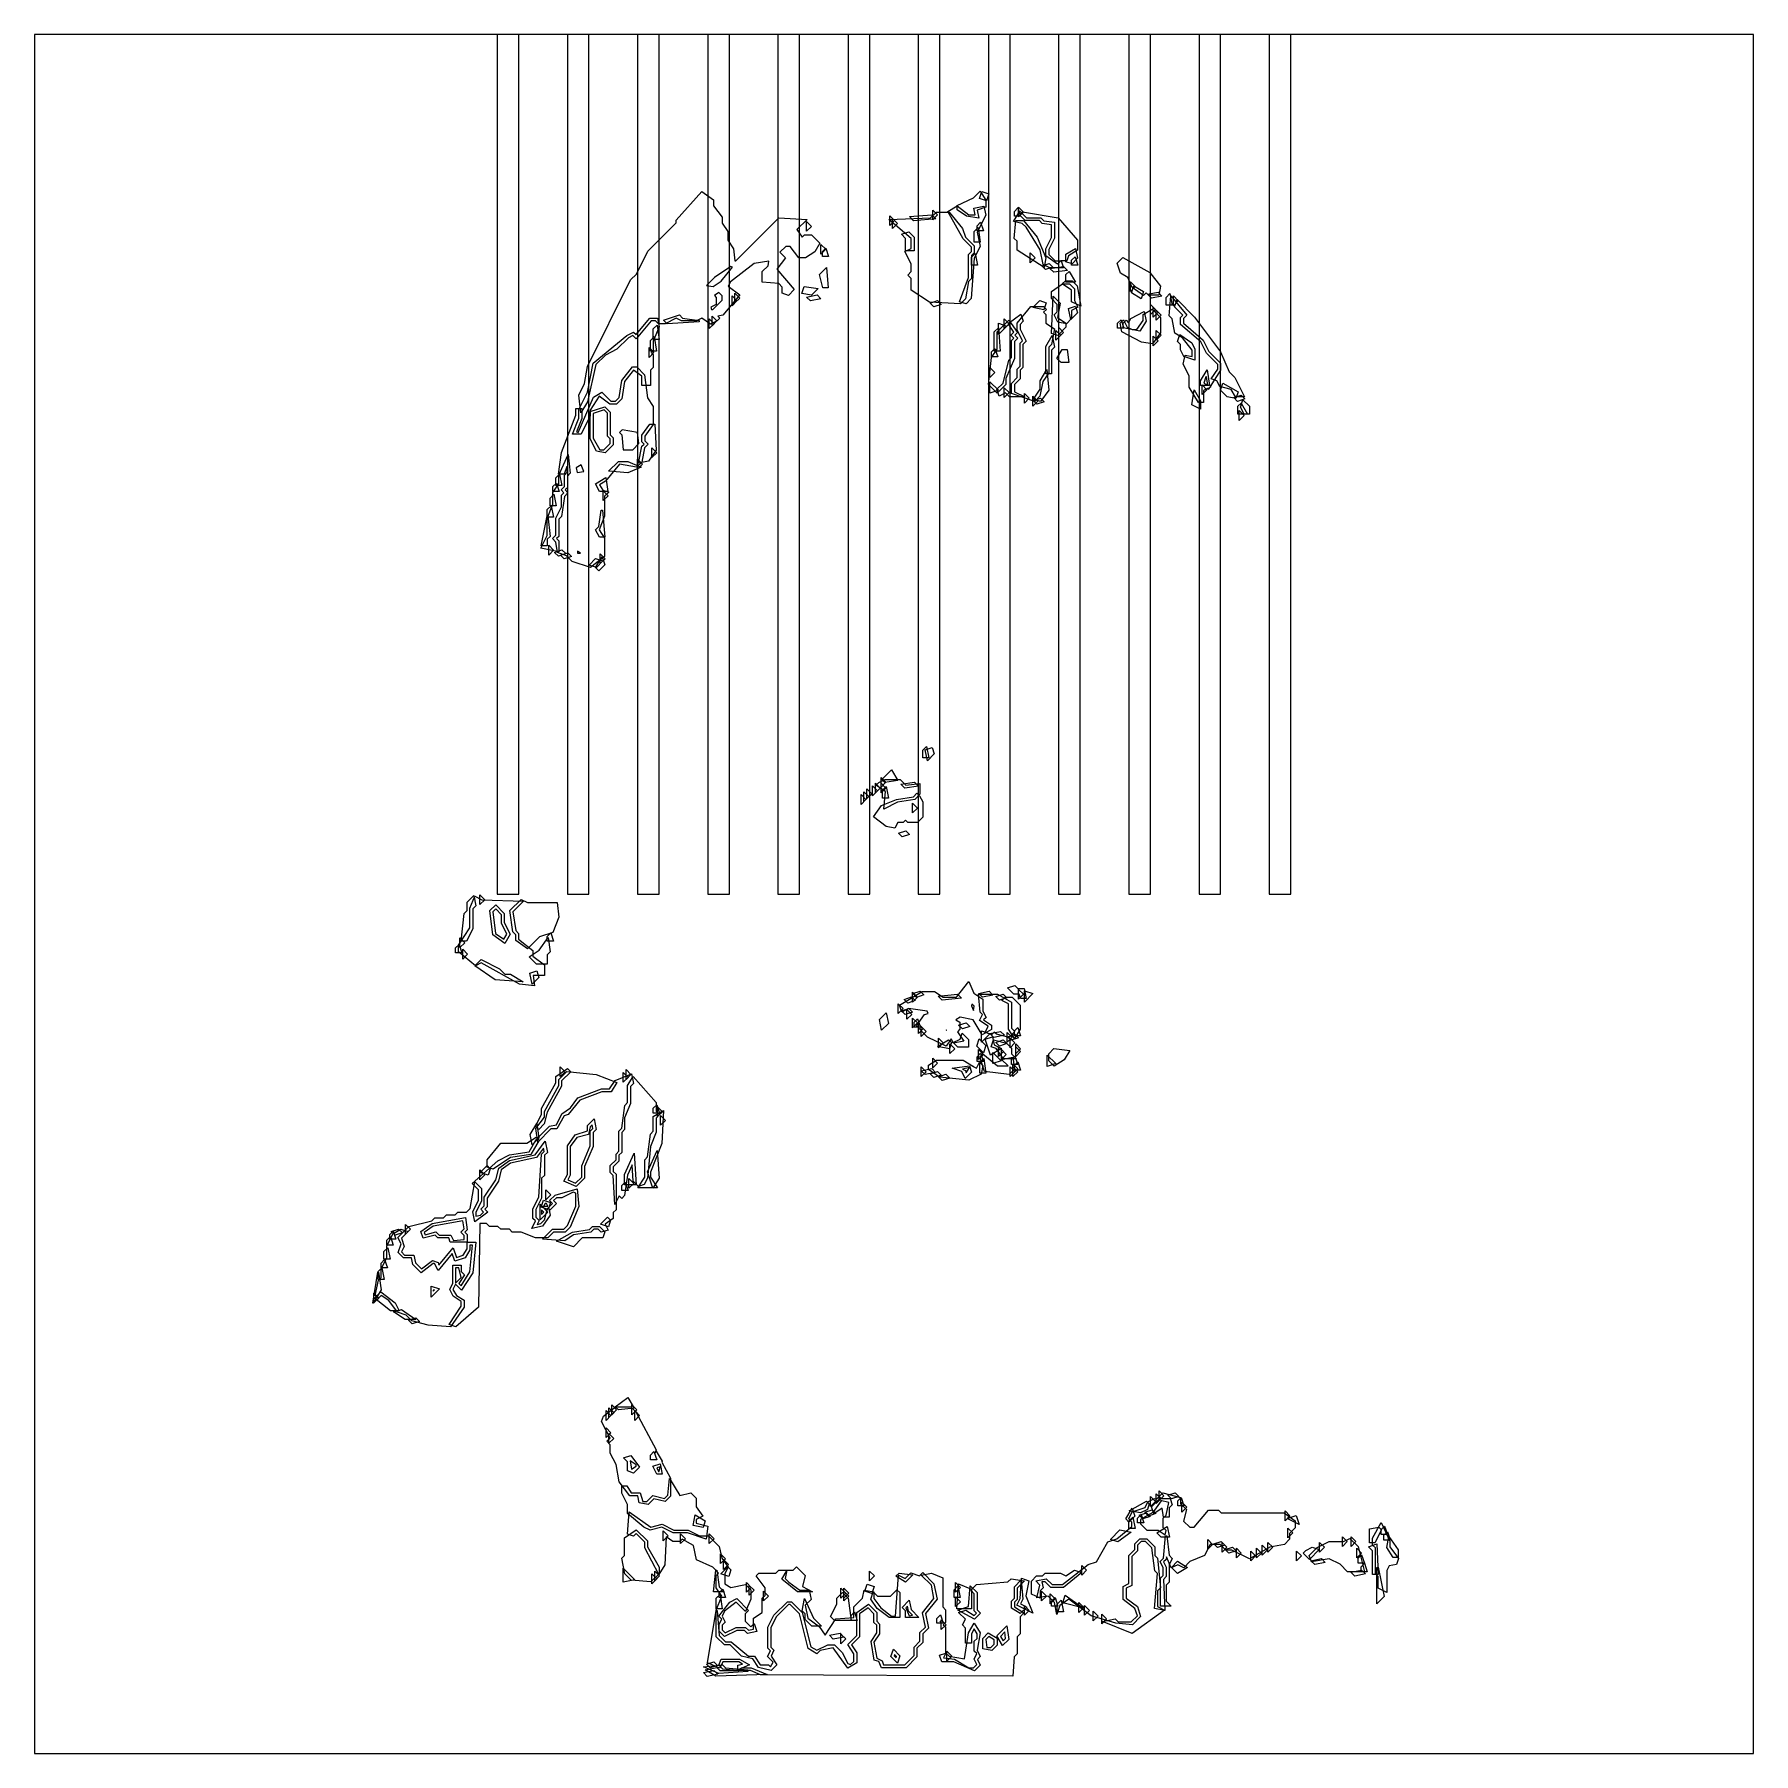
# Model space of a CAD drawing. Header units: millimetres. Extents: x 0 to 283, y 0 to 283.
import ezdxf

# ---------------------------------------------------------------- set-up
doc = ezdxf.new("R2010")
doc.units = ezdxf.units.MM
for name, color, linetype in [('CUT_OUTLINE', 5, 'Continuous'), ('CUT_SLOT', 1, 'Continuous'), ('ENG_D', 3, 'Continuous'), ('ENG_K', 2, 'Continuous'), ('ENG_L', 4, 'Continuous')]:
    doc.layers.add(name, color=color, linetype=linetype)

msp = doc.modelspace()

# ---------------------------------------------------------------- linework, layer by layer
at = {"layer": 'CUT_OUTLINE'}
msp.add_lwpolyline([(0, 0), (282.84, 0), (282.84, 282.84), (0, 282.84), (0, 0)], close=True, dxfattribs=at)
at = {"layer": 'CUT_SLOT'}
for points in [[(76.13, 141.42), (79.69, 141.42), (79.69, 282.84), (76.13, 282.84), (76.13, 141.42)], [(87.68, 141.42), (91.24, 141.42), (91.24, 282.84), (87.68, 282.84), (87.68, 141.42)], [(99.22, 141.42), (102.79, 141.42), (102.79, 282.84), (99.22, 282.84), (99.22, 141.42)], [(110.77, 141.42), (114.34, 141.42), (114.34, 282.84), (110.77, 282.84), (110.77, 141.42)], [(122.32, 141.42), (125.88, 141.42), (125.88, 282.84), (122.32, 282.84), (122.32, 141.42)], [(133.87, 141.42), (137.43, 141.42), (137.43, 282.84), (133.87, 282.84), (133.87, 141.42)], [(145.41, 141.42), (148.98, 141.42), (148.98, 282.84), (145.41, 282.84), (145.41, 141.42)], [(156.96, 141.42), (160.52, 141.42), (160.52, 282.84), (156.96, 282.84), (156.96, 141.42)], [(168.51, 141.42), (172.07, 141.42), (172.07, 282.84), (168.51, 282.84), (168.51, 141.42)], [(180.05, 141.42), (183.62, 141.42), (183.62, 282.84), (180.05, 282.84), (180.05, 141.42)], [(191.6, 141.42), (195.16, 141.42), (195.16, 282.84), (191.6, 282.84), (191.6, 141.42)], [(203.15, 141.42), (206.71, 141.42), (206.71, 282.84), (203.15, 282.84), (203.15, 141.42)]]:
    msp.add_lwpolyline(points, close=True, dxfattribs=at)
at = {"layer": 'ENG_D'}
for points in [[(153.68, 242.82), (153.68, 246.64), (154.15, 247.11), (154.15, 247.86), (152.78, 249.23), (150.3, 253.7), (151.81, 254.61), (153.76, 253.14), (154.8, 253.14), (154.58, 254.27), (156.22, 254.6), (156.52, 253.11), (155.1, 250.28), (155.57, 247.93), (154.62, 246.01), (154.14, 239.37), (153.27, 238.5), (152.19, 238.86), (153.68, 242.82)], [(155.5, 255.82), (155.89, 256.98), (157.04, 256.59), (156.66, 255.44), (155.5, 255.82)], [(140.71, 253.01), (141.52, 252.2), (140.71, 251.4), (140.71, 253.01)], [(141.99, 251.73), (141.19, 250.93), (141.19, 252.53), (141.99, 251.73)], [(148.31, 252.48), (144.63, 252.19), (143.96, 252.87), (147.64, 253.15), (148.31, 252.48)], [(148.59, 253.14), (147.79, 252.34), (147.79, 253.95), (148.59, 253.14)], [(167.82, 249.32), (166.88, 247.43), (166.88, 246.64), (167.92, 245.6), (168.93, 245.6), (169.33, 244.42), (167.06, 244.42), (165.96, 244.97), (165.48, 247.4), (163.16, 251.11), (162.52, 251.75), (161.08, 252.04), (162.12, 253.76), (163.2, 252.67), (165.56, 252.67), (166.05, 252.19), (167.82, 251.93), (167.82, 249.32)], [(142.63, 249.95), (143.84, 250.35), (144.72, 249.47), (144.72, 247.25), (143.31, 247.25), (143.31, 249.28), (142.63, 249.95)], [(163.81, 246.88), (164.62, 246.07), (163.81, 245.27), (163.81, 246.88)], [(169.71, 245.43), (169.71, 246.68), (171.29, 247.63), (171.61, 246), (170.71, 245.1), (169.71, 245.43)], [(178.16, 245.19), (179.09, 246.13), (183.53, 243.66), (185.28, 241.42), (184.98, 239.94), (183.28, 239.94), (182.9, 240.32), (182.46, 239.87), (180.59, 241.21), (179.89, 242.85), (178.7, 243.56), (178.16, 245.19)], [(170.65, 238.86), (170.65, 240.76), (169.1, 241.79), (169.61, 242.3), (170.75, 242.3), (171.58, 241.47), (172.14, 238.11), (170.65, 238.86)], [(114.79, 238.2), (114.79, 239.81), (115.59, 239), (114.79, 238.2)], [(115.26, 240.28), (116.06, 239.47), (115.26, 238.67), (115.26, 240.28)], [(149.16, 238.43), (147.96, 238.03), (147.35, 238.63), (148.56, 239.04), (149.16, 238.43)], [(166.09, 237.55), (164.28, 237.91), (165.4, 239.04), (166.47, 238.68), (166.09, 237.55)], [(168.78, 238.61), (168.32, 236.28), (169.71, 235.36), (169.71, 234.66), (168.36, 233.31), (167.34, 233.65), (167.61, 239.78), (168.78, 238.61)], [(170.14, 237.75), (171.27, 238.12), (171.63, 237.05), (170.5, 235.93), (170.14, 237.75)], [(180.6, 234.29), (181.37, 234.29), (182.43, 235.78), (182.43, 236.78), (183.88, 237.65), (185.26, 236.27), (185.26, 233.74), (183.96, 231.91), (182.12, 232.18), (178.92, 233.9), (178.64, 235.31), (179.2, 235.86), (179.78, 234.7), (180.6, 234.29)], [(193.44, 224.92), (193.57, 224.86), (193.33, 224.74), (193.13, 224.43), (193.1, 224.63), (192.33, 224.24), (192.33, 222.27), (191.49, 222.27), (189.98, 224.79), (189.98, 226.69), (189.02, 228.6), (189.32, 230.09), (190.45, 229.86), (190.45, 230.91), (188.87, 232.93), (187.64, 233.67), (187.17, 236.06), (186.67, 236.56), (186.97, 239.83), (189.59, 236.63), (189.03, 236.08), (189.03, 235.34), (192.29, 232.55), (193.23, 230.66), (195.16, 228.73), (195.16, 227.62), (193.44, 224.92)], [(101.35, 227.59), (101.35, 225.1), (99.94, 225.1), (99.94, 226.62), (98.57, 227.6), (97.1, 225.71), (96.62, 222.86), (95.79, 222.03), (94.67, 222.03), (92.93, 223.34), (91.45, 221.02), (91.45, 220.09), (89.95, 217.08), (88.51, 217.08), (89.57, 219.72), (89.57, 221.14), (90.99, 223.99), (91.94, 228.76), (97.45, 233.31), (98.57, 233.87), (98.98, 233.46), (101.24, 236.17), (102.49, 236.17), (102.78, 234.74), (101.82, 232.36), (101.82, 230.89), (101.45, 230.52), (101.82, 230.14), (101.82, 228.06), (101.35, 227.59)], [(106.13, 236.68), (106.65, 236.16), (109.37, 235.77), (109.36, 235.54), (104.09, 235.23), (103.51, 235.81), (106.13, 236.68)], [(111.82, 235.23), (111.02, 234.43), (111.02, 236.04), (111.82, 235.23)], [(112.29, 235.7), (111.49, 234.9), (111.49, 236.51), (112.29, 235.7)], [(162.16, 235.13), (162.16, 234.34), (163.16, 232.36), (162.63, 231.83), (162.63, 228.06), (162.16, 227.59), (162.16, 226.18), (161.22, 225.23), (161.22, 224.06), (162.93, 223.21), (160.42, 223.21), (159.76, 223.87), (158.73, 223.35), (158.36, 224.45), (159.36, 225.45), (160.3, 229.22), (160.75, 229.67), (160.75, 232.5), (161.12, 232.87), (160.65, 233.35), (161.15, 233.85), (160.19, 235.29), (162.29, 236.79), (162.67, 235.64), (162.16, 235.13)], [(158.63, 233.48), (158.63, 235.32), (160.01, 234.86), (158.63, 233.48)], [(159.57, 236.04), (160.38, 235.23), (159.57, 234.43), (159.57, 236.04)], [(157.92, 230.75), (157.92, 233.91), (158.59, 234.58), (158.88, 230.75), (157.92, 230.75)], [(167.35, 230.89), (167.35, 226.98), (166.41, 226.98), (166.41, 231.52), (167.46, 233.28), (167.84, 231.38), (167.35, 230.89)], [(157.45, 230.61), (158.02, 231.19), (158.48, 229.81), (157.45, 229.81), (157.45, 230.61)], [(157.21, 226.41), (157.21, 228.02), (158.02, 227.22), (157.21, 226.41)], [(166.88, 224.32), (165.55, 222.46), (164.39, 222.85), (165.46, 224.46), (165.46, 225.87), (166.58, 227.72), (166.88, 224.32)], [(193.03, 225.13), (192.84, 226.51), (192.74, 226.51), (192.39, 225.45), (193.03, 225.13)], [(157.21, 225.66), (158.59, 224.29), (157.21, 223.83), (157.21, 225.66)], [(162.87, 222.17), (162.87, 223.78), (163.67, 222.97), (162.87, 222.17)], [(195.5, 225.44), (198.04, 224.03), (197.68, 222.94), (196.22, 223.23), (195.13, 224.32), (195.5, 225.44)], [(197.93, 222.47), (197.32, 223.08), (198.52, 223.48), (199.13, 222.87), (197.93, 222.47)], [(91.45, 216.32), (91.45, 220.79), (93.87, 221.59), (94.75, 220.71), (94.75, 216.94), (95.22, 216.47), (95.22, 215.33), (93.89, 214), (92.47, 214.28), (91.45, 216.32)], [(165.09, 222.5), (164.28, 221.7), (164.28, 223.31), (165.09, 222.5)], [(197.99, 220.38), (197.99, 221.66), (198.51, 222.18), (199.58, 220.38), (197.99, 220.38)], [(100.31, 215.43), (99.94, 215.81), (99.94, 216.92), (101.23, 218.73), (102.05, 218.73), (102.3, 214.42), (101.02, 212.63), (99.4, 212.3), (99.96, 215.08), (100.31, 215.43)], [(87.78, 207.42), (87.2, 206.84), (86.72, 203.54), (86.27, 203.08), (86.27, 200.25), (85.89, 199.88), (86.27, 199.5), (86.27, 197.7), (83.33, 198.29), (84.38, 200.4), (84.38, 203.22), (85.32, 205.58), (85.32, 207.49), (86.27, 208.9), (86.27, 210.3), (87.82, 213.72), (88.16, 210.63), (87.68, 210.15), (87.68, 208.26), (87.31, 207.89), (87.78, 207.42)], [(97.62, 210.71), (94.47, 211), (96.07, 212.6), (97.63, 212.6), (99.83, 211.66), (97.62, 210.71)], [(99.23, 212.94), (100.04, 212.13), (99.23, 211.33), (99.23, 212.94)], [(93.99, 209.92), (94.32, 207.65), (92.96, 207.65), (92.32, 208.92), (93.99, 209.92)], [(93.57, 207.75), (94.38, 206.95), (93.57, 206.14), (93.57, 207.75)], [(92.88, 201.87), (93.27, 204.59), (93.48, 204.59), (93.83, 200.11), (92.96, 200.11), (92.34, 201.34), (92.88, 201.87)], [(86.8, 198.02), (87.41, 197.42), (86.2, 197.01), (85.59, 197.62), (86.8, 198.02)], [(88.35, 196.94), (87.15, 196.54), (86.54, 197.15), (87.74, 197.55), (88.35, 196.94)], [(92.46, 195.13), (91.25, 195.53), (92.33, 196.61), (93.54, 196.21), (92.46, 195.13)], [(93.91, 196.58), (93.1, 195.77), (93.1, 197.38), (93.91, 196.58)], [(147.13, 163.81), (146.14, 163.81), (146.14, 165.09), (146.75, 165.71), (147.13, 163.81)], [(138.46, 159.3), (138.92, 159.76), (139.95, 160.28), (142.46, 160.28), (143.39, 159.35), (145.66, 159.6), (145.66, 157.82), (144.83, 156.99), (141.97, 156.52), (139.73, 155.4), (140, 158.27), (138.46, 159.3)], [(144.49, 154.76), (144.49, 156.37), (145.29, 155.56), (144.49, 154.76)], [(82.06, 127.99), (82.3, 126.3), (79.83, 126.58), (73.53, 130.08), (72.57, 129.59), (69.77, 131.88), (69.77, 133.01), (71.65, 135.84), (71.65, 139.11), (72.48, 141.04), (73.6, 140.48), (80.45, 140.22), (78.74, 138.51), (79.18, 135.4), (79.67, 134.92), (79.67, 133.99), (82.02, 132.11), (82.02, 131.17), (83.91, 129.75), (83.91, 127.99), (82.06, 127.99)], [(76.84, 136.65), (76.84, 138.02), (75.9, 138.97), (75.44, 138.51), (75.88, 134.95), (77.24, 133.98), (77.75, 134.83), (76.84, 136.65)], [(84.38, 134.45), (84.96, 135.02), (85.42, 133.64), (84.38, 133.64), (84.38, 134.45)], [(143.71, 123.47), (143.11, 124.08), (144.31, 124.48), (144.92, 123.88), (143.71, 123.47)], [(144.49, 123.65), (144.49, 125.26), (145.29, 124.45), (144.49, 123.65)], [(145.13, 124.42), (144.52, 125.03), (145.73, 125.43), (146.34, 124.82), (145.13, 124.42)], [(151.88, 124.93), (152.55, 124.26), (149.35, 123.97), (148.68, 124.64), (151.88, 124.93)], [(158.27, 118.35), (157.92, 118.7), (157.51, 118.29), (156.41, 118.66), (156.91, 119.66), (155.5, 120.6), (155.98, 121.58), (155.57, 121.99), (155.31, 124.92), (158.45, 124.92), (160.75, 123.65), (160.75, 119.36), (161.32, 118.79), (160.35, 117.83), (158.27, 118.35)], [(161.28, 126.37), (161.79, 125.87), (162.83, 125.87), (163.16, 124.22), (162.23, 124.22), (161.99, 124.92), (161.12, 124.92), (160.08, 125.97), (161.28, 126.37)], [(142.93, 122.57), (142.13, 121.76), (142.13, 123.37), (142.93, 122.57)], [(143.84, 122.6), (144.45, 121.99), (143.24, 121.59), (142.63, 122.2), (143.84, 122.6)], [(145.3, 120.88), (145.76, 119.5), (144.72, 119.5), (144.72, 120.31), (145.3, 120.88)], [(146.23, 119.27), (145.43, 118.46), (145.43, 120.07), (146.23, 119.27)], [(145.9, 117.99), (145.9, 119.6), (146.7, 118.79), (145.9, 117.99)], [(155.8, 118.89), (157.18, 118.43), (155.8, 117.05), (155.8, 118.89)], [(161.22, 118.89), (161.79, 119.47), (162.25, 118.09), (161.22, 118.09), (161.22, 118.89)], [(150.54, 115.93), (148.56, 116.33), (150.41, 117.44), (150.88, 116.97), (150.54, 115.93)], [(149.53, 116.91), (148.73, 116.1), (148.73, 117.71), (149.53, 116.91)], [(152.31, 117.55), (152.63, 118.52), (153.68, 117.48), (153.68, 116.2), (151.93, 116.2), (151.16, 116.97), (152.31, 117.55)], [(160.75, 116.06), (160.75, 115.12), (161.55, 114.32), (159.45, 114.32), (158.24, 116), (157.39, 116.29), (157.77, 117.43), (159.93, 116.89), (160.75, 116.06)], [(160.69, 117.35), (160.08, 117.95), (161.28, 118.36), (161.89, 117.75), (160.69, 117.35)], [(162.26, 115.49), (161.46, 114.69), (161.46, 116.3), (162.26, 115.49)], [(147.79, 114.41), (148.59, 113.61), (147.79, 112.8), (147.79, 114.41)], [(151.01, 112.76), (153.84, 113.16), (154.18, 112.13), (153.14, 111.09), (152.57, 112.24), (151.01, 112.76)], [(155.67, 115.22), (156.13, 113.84), (155.09, 113.84), (155.09, 114.65), (155.67, 115.22)], [(155.56, 111.96), (155.56, 113.71), (156.2, 114.34), (156.54, 111.96), (155.56, 111.96)], [(160.75, 113.37), (160.75, 114.18), (161.32, 114.75), (161.78, 113.37), (160.75, 113.37)], [(161.79, 112.67), (160.98, 111.86), (160.98, 113.47), (161.79, 112.67)], [(168.02, 113.51), (166.64, 113.05), (166.64, 114.88), (168.02, 113.51)], [(84.64, 89.69), (84.87, 88.57), (83.58, 86.76), (81.83, 86.41), (82.44, 87.63), (82.02, 88.06), (82.02, 89.62), (82.97, 91.52), (83.45, 98.63), (83.89, 99.07), (83.78, 99.61), (82.63, 98.08), (78.35, 97.13), (76.81, 96.03), (76.35, 94.18), (74.48, 91.38), (74.48, 89.94), (74.11, 89.57), (74.61, 89.07), (72.44, 87.51), (72.11, 89.13), (73.07, 91.04), (73.07, 92.77), (72.02, 93.82), (76.23, 97.54), (78.18, 98.52), (81.4, 98.98), (82.54, 101.02), (84.74, 103.22), (85.87, 103.45), (86.79, 105.28), (88.22, 106.24), (89.42, 107.91), (93.3, 109.37), (94.63, 109.37), (95.54, 110.74), (98.23, 111.81), (98.54, 110.23), (98.05, 109.74), (98.05, 106.96), (97.11, 104.61), (97.11, 102.67), (96.64, 102.2), (96.64, 98.9), (96.17, 98.43), (96.17, 97.48), (95.22, 96.54), (95.22, 95.79), (95.7, 95.32), (95.7, 89.47), (95.22, 89), (95.22, 88.03), (93.88, 87.13), (94.38, 86.13), (93.27, 85.76), (92.77, 86.27), (92.02, 86.27), (91.57, 85.81), (88.71, 85.34), (87.27, 84.38), (83.62, 84.66), (85.23, 86.27), (87.11, 86.27), (87.72, 86.87), (89.1, 90.09), (89.1, 92.23), (88.64, 92.38), (86.79, 91.45), (85.89, 91.45), (85.42, 90.98), (85.89, 90.51), (84.79, 89.4), (84.64, 89.69)], [(88.25, 112.19), (86.74, 110.68), (86.74, 109.78), (84.37, 105.51), (83.89, 103.59), (82.97, 102.67), (82.44, 103.19), (83.44, 105.18), (83.44, 106.13), (85.8, 110.37), (85.8, 111.37), (87.71, 112.74), (88.25, 112.19)], [(147.63, 112.69), (148.26, 112.05), (146.53, 111.7), (145.89, 112.34), (147.63, 112.69)], [(147.96, 111.22), (147.35, 111.83), (148.56, 112.23), (149.16, 111.62), (147.96, 111.22)], [(148.76, 111.35), (149.97, 111.76), (150.58, 111.15), (149.37, 110.75), (148.76, 111.35)], [(160.51, 111.39), (160.51, 113), (161.32, 112.19), (160.51, 111.39)], [(101.35, 94.82), (102.5, 93.1), (99.26, 93.1), (100.41, 94.82), (100.41, 97.68), (100.89, 98.16), (101.36, 101.93), (101.82, 102.39), (101.82, 104.79), (103.49, 105.79), (103.24, 100.36), (101.35, 95.65), (101.35, 94.82)], [(101.82, 106.16), (102.4, 106.74), (102.86, 105.36), (101.82, 105.36), (101.82, 106.16)], [(81.88, 100.17), (81.54, 101.87), (82.64, 103.69), (82.98, 101.27), (81.88, 100.17)], [(90.04, 96.69), (91.45, 99.99), (91.45, 102.39), (91.9, 102.84), (91.78, 103.47), (91.43, 103.12), (91.18, 101.87), (89.24, 101.38), (88.15, 99.86), (88.15, 95.17), (87.77, 94.4), (89.04, 93.85), (90.04, 94.85), (90.04, 96.69)], [(97.11, 93.57), (97.11, 95.27), (98.7, 98.78), (99.01, 93.57), (97.11, 93.57)], [(97.67, 92.63), (96.64, 92.63), (96.64, 93.44), (97.21, 94.01), (97.67, 92.63)], [(65.92, 85.3), (63.96, 84.81), (63.6, 85.89), (65.43, 87.2), (70.91, 88.19), (71.2, 86.18), (70.81, 85.8), (71.18, 85.42), (71.18, 84.15), (68.42, 84.15), (68.18, 84.85), (66.37, 84.85), (65.92, 85.3)], [(83.44, 89.47), (83.44, 88.72), (83.81, 89.1), (83.44, 89.47)], [(83.68, 89.91), (83.81, 90.04), (84.47, 90.04), (84.24, 90.51), (84.04, 90.51), (83.68, 89.91)], [(58.98, 85.49), (60.31, 86.29), (61.48, 85.9), (60.37, 84.79), (60.83, 83.42), (60.39, 82.54), (60.91, 82.02), (62.42, 82.02), (62.68, 80.73), (63.66, 79.74), (65.48, 81.11), (66.42, 80.8), (66.56, 80.38), (68.91, 83.21), (69.45, 81.62), (70.55, 81.98), (71.18, 83.03), (71.18, 84.15), (72.62, 84.15), (72.12, 79.12), (70.28, 76.23), (69.28, 77.23), (68.86, 76.38), (69.47, 75.36), (70.71, 74.62), (70.71, 73.47), (68.47, 70.23), (64.78, 70.48), (62.1, 71.21), (61.16, 72.15), (59.72, 72.63), (58.29, 74.54), (57.07, 75.36), (56.57, 74.86), (56.08, 75.35), (56.59, 77.9), (57.04, 78.35), (57.04, 79.72), (57.98, 81.61), (57.98, 83.49), (58.98, 85.49)], [(61.85, 86.27), (61.05, 85.46), (61.05, 87.07), (61.85, 86.27)], [(69.3, 77.41), (70.21, 78.33), (69.82, 79.9), (69.3, 79.9), (69.3, 77.41)], [(55.86, 74.15), (55.86, 75.76), (56.67, 74.95), (55.86, 74.15)], [(65.63, 76.1), (65.83, 76.3), (65.59, 76.22), (65.63, 76.1)], [(102.15, 49.51), (102.28, 49.75), (103.26, 48.11), (103.2, 47.93), (104.65, 45.32), (104.65, 42.33), (103.78, 41.46), (101.9, 41.93), (100.96, 40.99), (99.5, 41.28), (99.27, 42.43), (97.94, 42.43), (96.18, 44.69), (95.7, 47.54), (94.75, 49.44), (94.75, 50.81), (94.18, 51.38), (94.7, 51.9), (93.32, 54.66), (93.61, 55.53), (95.62, 57.04), (98.15, 57.04), (98.95, 56.24), (102.31, 49.99), (102.15, 49.51)], [(98.04, 48.17), (98.24, 46.82), (98.99, 47.27), (98.99, 47.49), (98.04, 48.17)], [(102.97, 47.25), (102.95, 47.19), (102.39, 47), (102.68, 46.43), (102.81, 46.43), (102.97, 47.25)], [(184.61, 41.87), (185.66, 42.93), (188.56, 42.14), (188.56, 41.11), (189.53, 40.14), (189.06, 38.26), (190.07, 37.24), (190.81, 37.24), (193.17, 40.07), (194.79, 40.07), (195.26, 39.6), (205.61, 39.6), (207.42, 38.31), (207.42, 37.14), (206.48, 36.2), (206.48, 35.26), (205.65, 34.43), (203.26, 33.95), (199.88, 32.02), (196.99, 33.47), (196.01, 33.47), (195.06, 34.41), (193.42, 34.41), (192.5, 32.58), (190.11, 31.62), (189.08, 30.59), (188.09, 31.08), (187.03, 30.55), (186.24, 32.4), (186.2, 31.95), (185.78, 31.54), (186.2, 30.7), (186.2, 29.13), (185.74, 28.66), (185.98, 23.52), (184.3, 23.85), (184.78, 29.61), (184.33, 30.06), (183.86, 33.83), (182.81, 34.88), (182.06, 34.88), (181.49, 34.31), (181.49, 33.37), (180.55, 32.43), (180.55, 27.67), (179.61, 27.2), (179.61, 25.57), (181.46, 24.19), (182, 22.56), (180.64, 21.2), (177.91, 21.45), (173.84, 22.65), (170.17, 25.4), (168.73, 24.37), (168.23, 22.89), (167.84, 24.87), (166.79, 25.91), (164.91, 25.64), (165.44, 27.74), (164.75, 28.43), (166.48, 28.78), (167.45, 27.81), (169.15, 27.81), (173.36, 31.09), (174.73, 31.54), (176.62, 34.84), (178.08, 35.33), (180.55, 37.35), (180.55, 38.09), (180.03, 38.61), (180.62, 39.79), (182.74, 40.5), (183.2, 41.42), (184.3, 41.97), (184.61, 41.87)], [(121.19, 16.04), (122.16, 14.58), (121.22, 13.65), (119.12, 14.17), (118.18, 15.59), (116.32, 16.05), (114.45, 17.91), (113.51, 17.91), (112.19, 19.23), (112.19, 23.62), (113.11, 25.9), (112.19, 27.27), (112.19, 29.32), (112.57, 29.7), (111.59, 30.68), (108.92, 31.89), (108.45, 34.26), (106.58, 35.3), (106.16, 34.88), (105.05, 34.88), (103.92, 35.64), (103.71, 31.04), (102.75, 29.45), (100.41, 33.88), (100.41, 34.79), (98.99, 36.2), (98.59, 35.79), (97.57, 36.13), (97.85, 39.8), (101.4, 37.26), (103.27, 37.73), (105.18, 36.77), (107.54, 36.77), (109.42, 35.83), (110.88, 35.83), (112.64, 34.06), (113.12, 32.15), (114.12, 30.66), (113.61, 29.64), (113.61, 27.95), (114.59, 27.35), (116.99, 27.83), (117.85, 26.97), (117.85, 25.41), (116.99, 23.39), (115.47, 24.91), (113.56, 23.42), (113.16, 22.63), (113.66, 21.64), (113.14, 21.12), (113.14, 20.37), (113.66, 19.85), (115.44, 20.74), (117.01, 20.74), (117.46, 20.29), (118.32, 20.46), (118.32, 22.28), (119.74, 23.22), (119.74, 25.55), (120.21, 26.02), (120.21, 27.26), (118.72, 29.25), (119.17, 29.7), (122, 29.7), (122.47, 30.17), (123.8, 30.17), (123.53, 28.83), (124.13, 28.23), (125.94, 26.87), (127.47, 26.87), (127.77, 25.38), (126.83, 24.44), (127.26, 22.29), (129.1, 20.91), (130.1, 19.51), (131.86, 22.15), (134.82, 22.37), (134.82, 24.14), (136.25, 25.57), (136.52, 26.91), (138.12, 26.59), (138.12, 25.53), (139.23, 23.97), (141.03, 22.63), (141.67, 22.63), (142.15, 29.36), (143.26, 28.81), (144.19, 29.73), (145.6, 29.26), (146.14, 29.8), (148, 27.93), (148.51, 25.39), (146.62, 23.04), (147.1, 20.66), (146.14, 19.7), (146.14, 18.29), (145.19, 17.34), (145.19, 15.93), (143.4, 14.14), (139.39, 14.14), (138.9, 15.13), (138.15, 15.38), (137.64, 18.44), (138.59, 19.87), (138.59, 21.12), (138.12, 21.59), (138.12, 23), (137.15, 23.97), (135.76, 22.98), (135.76, 19.23), (134.42, 17.88), (135.29, 16.57), (135.29, 14.95), (133.81, 14.06), (131.42, 17.42), (129.28, 16.99), (128.73, 16.44), (127.31, 17.29), (125.89, 22.98), (124.35, 24.51), (124.08, 24.51), (122.05, 22.49), (121.15, 20.69), (121.15, 17.54), (121.67, 17.02), (121.19, 16.04)], [(185.27, 41.65), (185.4, 41.61), (184.01, 39.65), (181.96, 38.52), (181.96, 37.81), (183, 36.77), (184.86, 36.77), (186.04, 35.98), (186.18, 36.69), (185.73, 37.14), (185.73, 38.75), (186.22, 39.24), (186.64, 41.31), (185.27, 41.65)], [(108.38, 37.53), (108.73, 39.27), (110.36, 38.29), (110, 37.2), (108.38, 37.53)], [(224.1, 31.14), (222.9, 30.9), (222.5, 30.11), (222.5, 26.49), (221.09, 27.2), (221.09, 29.13), (220.62, 29.6), (220.62, 33.84), (220.15, 34.31), (220.15, 35.42), (221.58, 38), (222.97, 34.93), (222.97, 34.02), (224.42, 32.1), (224.1, 31.14)], [(213.02, 34.88), (215.38, 34.88), (216.42, 35.41), (217.77, 34.06), (218.8, 29.93), (216.04, 29.93), (214.82, 31.15), (213.04, 32.05), (210.09, 31.55), (209.74, 32.59), (211.05, 33.9), (213.02, 34.88)], [(96.87, 30.5), (98.77, 28.61), (96.87, 28.23), (96.87, 30.5)], [(101.59, 27.95), (101.59, 29.56), (102.39, 28.76), (101.59, 27.95)], [(102.86, 29.23), (102.06, 28.42), (102.06, 30.03), (102.86, 29.23)], [(162.24, 24.62), (163.27, 24.11), (162.2, 23.04), (160.75, 23.91), (160.75, 25.08), (161.22, 25.55), (161.22, 27.44), (162.35, 28.57), (162.64, 25.41), (162.24, 24.62)], [(133.51, 26.4), (132.7, 25.59), (132.7, 27.2), (133.51, 26.4)], [(133.17, 26.73), (133.98, 25.93), (133.17, 25.12), (133.17, 26.73)], [(151.94, 27.58), (152.32, 25.69), (151.32, 25.69), (151.32, 26.97), (151.94, 27.58)], [(152.36, 24.98), (151.56, 24.18), (151.56, 25.79), (152.36, 24.98)], [(155.09, 26.5), (155.09, 23.67), (155.66, 23.1), (154.66, 22.1), (151.92, 23.62), (153.69, 24.22), (153.95, 27.63), (155.09, 26.5)], [(144.48, 22.77), (143.8, 23.45), (143.63, 24.27), (143.35, 23.99), (143.92, 22.66), (144.48, 22.77)], [(148.49, 22.25), (149.07, 22.83), (149.53, 21.45), (148.49, 21.45), (148.49, 22.25)], [(162.87, 22.77), (162.87, 24.37), (163.67, 23.57), (162.87, 22.77)], [(155.1, 17.01), (155.61, 15.98), (155.14, 15.51), (155.61, 14.57), (154.67, 13.63), (151.27, 15.08), (149.27, 15.08), (148.9, 16.18), (149.97, 16.53), (150.49, 16.01), (153.01, 15.59), (153.69, 19.88), (154.62, 21.44), (155.57, 19.85), (155.1, 17.01)], [(150, 21.21), (149.2, 20.41), (149.2, 22.02), (150, 21.21)], [(157.53, 16.95), (156.03, 17.25), (156.03, 18.95), (156.94, 19.86), (158.39, 18.99), (158.39, 17.82), (157.53, 16.95)], [(159.29, 17.77), (158.33, 19.36), (159.97, 21.01), (160.29, 18.77), (159.29, 17.77)], [(115.87, 13.67), (116.34, 14.14), (117.9, 14.14), (120.57, 13), (112.13, 12.73), (110.37, 13.78), (112.27, 14.16), (112.76, 13.67), (115.87, 13.67)], [(111.79, 15.12), (112.39, 14.51), (111.19, 14.11), (110.58, 14.72), (111.79, 15.12)], [(116.03, 15.56), (117.66, 14.58), (115.53, 13.67), (113.26, 13.92), (112.63, 14.55), (112.97, 15.56), (116.03, 15.56)], [(141.79, 15.76), (141.86, 15.96), (141.52, 16.3), (141.46, 16.09), (141.79, 15.76)]]:
    msp.add_lwpolyline(points, close=True, dxfattribs=at)
at = {"layer": 'ENG_K'}
for points in [[(127.85, 251.26), (127.04, 250.45), (127.04, 252.06), (127.85, 251.26)], [(155.09, 251.36), (155.67, 251.93), (156.13, 250.55), (155.09, 250.55), (155.09, 251.36)], [(161.22, 252.91), (161.22, 253.71), (161.79, 254.29), (162.25, 252.91), (161.22, 252.91)], [(154.62, 250.41), (155.26, 251.05), (155.6, 248.67), (154.62, 248.67), (154.62, 250.41)], [(129.4, 246.68), (129.4, 248.29), (130.21, 247.49), (129.4, 246.68)], [(130.21, 247.69), (130.67, 246.31), (129.64, 246.31), (129.64, 247.11), (130.21, 247.69)], [(155.14, 244.89), (154.15, 244.89), (154.15, 246.17), (154.77, 246.79), (155.14, 244.89)], [(171.68, 244.89), (170.65, 244.89), (170.65, 245.7), (171.22, 246.27), (171.68, 244.89)], [(130.6, 241.12), (129.69, 241.12), (129.14, 243.32), (130.3, 244.47), (130.6, 241.12)], [(165.73, 244.76), (166.94, 245.16), (167.55, 244.56), (166.34, 244.15), (165.73, 244.76)], [(169.32, 244.67), (169.97, 244.02), (167.74, 243.7), (167.08, 244.35), (169.32, 244.67)], [(170.22, 243.86), (171.3, 242.07), (169.71, 242.07), (169.71, 243.34), (170.22, 243.86)], [(181.12, 241.36), (180.31, 240.55), (180.31, 242.16), (181.12, 241.36)], [(180.89, 241.48), (182.48, 240.52), (182.09, 239.36), (180.5, 240.31), (180.89, 241.48)], [(183.13, 240.09), (184.87, 240.44), (185.5, 239.8), (183.77, 239.45), (183.13, 240.09)], [(129.41, 239.33), (127.67, 238.98), (127.04, 239.62), (128.77, 239.97), (129.41, 239.33)], [(183.61, 236.78), (183.61, 238.39), (184.42, 237.59), (183.61, 236.78)], [(184.08, 237.92), (184.89, 237.12), (184.08, 236.31), (184.08, 237.92)], [(186.82, 240.19), (187.2, 238.29), (186.2, 238.29), (186.2, 239.57), (186.82, 240.19)], [(101.82, 232.64), (101.82, 234.39), (102.46, 235.02), (102.8, 232.64), (101.82, 232.64)], [(178.19, 234.52), (178.19, 235.33), (178.77, 235.9), (179.23, 234.52), (178.19, 234.52)], [(184.55, 237.45), (185.36, 236.65), (184.55, 235.84), (184.55, 237.45)], [(101.99, 233.14), (102.33, 230.75), (101.35, 230.75), (101.35, 232.5), (101.99, 233.14)], [(168.06, 234.15), (168.86, 233.35), (168.06, 232.54), (168.06, 234.15)], [(169.33, 233.82), (168.53, 233.01), (168.53, 234.62), (169.33, 233.82)], [(184.08, 231.6), (184.08, 233.21), (184.89, 232.4), (184.08, 231.6)], [(184.55, 232.54), (184.55, 234.15), (185.36, 233.35), (184.55, 232.54)], [(188.44, 233.49), (190.4, 232.09), (190.92, 231.04), (190.92, 229.25), (189.1, 229.85), (188.56, 230.93), (188.56, 231.83), (188.06, 232.34), (188.44, 233.49)], [(101.92, 230.52), (101.12, 229.71), (101.12, 231.32), (101.92, 230.52)], [(168.9, 228.87), (168.23, 229.54), (169.1, 230.99), (169.91, 230.99), (170.21, 228.87), (168.9, 228.87)], [(159.57, 224.72), (160.38, 223.92), (159.57, 223.11), (159.57, 224.72)], [(191.86, 222.57), (191.86, 221.18), (190.43, 221.9), (190.78, 224.37), (191.86, 222.57)], [(166.14, 222.4), (164.93, 222), (164.32, 222.61), (165.53, 223.01), (166.14, 222.4)], [(199.03, 220.15), (198.23, 219.34), (198.23, 220.95), (199.03, 220.15)], [(102.39, 214.02), (101.59, 213.21), (101.59, 214.82), (102.39, 214.02)], [(85.42, 197.99), (84.62, 197.19), (84.62, 198.79), (85.42, 197.99)], [(93.84, 195.57), (92.87, 194.59), (92.33, 195.12), (93.4, 196.9), (93.84, 195.57)], [(148.05, 164.46), (146.93, 163.33), (146.57, 165.15), (147.7, 165.53), (148.05, 164.46)], [(139.92, 159.79), (139.44, 160.28), (141, 161.84), (142.04, 160.09), (139.92, 159.79)], [(136.94, 158.73), (137.75, 157.92), (136.94, 157.12), (136.94, 158.73)], [(137.89, 157.59), (137.89, 159.2), (138.69, 158.39), (137.89, 157.59)], [(139.16, 158.86), (138.36, 158.06), (138.36, 159.67), (139.16, 158.86)], [(139.3, 159), (139.3, 160.61), (140.1, 159.81), (139.3, 159)], [(139.3, 159.67), (140.1, 158.86), (139.3, 158.06), (139.3, 159.67)], [(139.54, 157.21), (139.54, 158.49), (140.15, 159.11), (140.53, 157.21), (139.54, 157.21)], [(136, 157.78), (136.8, 156.98), (136, 156.17), (136, 157.78)], [(136.47, 156.64), (136.47, 158.25), (137.28, 157.45), (136.47, 156.64)], [(138.03, 154.1), (139.38, 155.99), (141.83, 156.97), (144.61, 157.43), (145.19, 158.02), (145.62, 157.59), (146.14, 156.56), (146.14, 154.05), (145.29, 153.21), (143.68, 153.21), (143.31, 153.58), (142.93, 153.21), (142.04, 153.21), (141.55, 152.23), (140.14, 152.51), (138.03, 154.1)], [(142.77, 150.82), (142.16, 151.42), (143.37, 151.83), (143.98, 151.22), (142.77, 150.82)], [(74.11, 140.48), (73.3, 139.67), (73.3, 141.28), (74.11, 140.48)], [(71.28, 131.52), (70.47, 130.72), (70.47, 132.33), (71.28, 131.52)], [(76.51, 129.12), (77.41, 128.22), (78.32, 128.22), (80.39, 126.98), (75.82, 127.28), (72.47, 129.6), (73.49, 130.63), (76.51, 129.12)], [(164.25, 125.03), (162.87, 123.65), (162.87, 125.48), (164.25, 125.03)], [(140.5, 120.13), (139.39, 119.02), (139.04, 120.76), (140.15, 121.86), (140.5, 120.13)], [(143.54, 120.82), (143.54, 122.43), (144.35, 121.62), (143.54, 120.82)], [(144.49, 121.01), (145.29, 120.21), (144.49, 119.4), (144.49, 121.01)], [(153.88, 119.63), (152.67, 119.23), (152.06, 119.84), (153.27, 120.24), (153.88, 119.63)], [(157.84, 117.83), (157.21, 118.47), (158.94, 118.81), (159.58, 118.18), (157.84, 117.83)], [(150.61, 115.16), (150.61, 116.77), (151.42, 115.97), (150.61, 115.16)], [(155.06, 116.37), (155.46, 117.58), (156.54, 116.5), (156.14, 115.29), (155.06, 116.37)], [(159.12, 115.98), (157.32, 114.91), (156.44, 117.53), (157.63, 117.92), (157.89, 116.6), (159.12, 115.98)], [(160.01, 116.81), (158.8, 116.4), (158.19, 117.01), (159.4, 117.41), (160.01, 116.81)], [(158.63, 116.3), (159.43, 115.49), (158.63, 114.69), (158.63, 116.3)], [(160.04, 118.66), (160.85, 117.85), (160.04, 117.05), (160.04, 118.66)], [(161.32, 116.91), (160.51, 116.1), (160.51, 117.71), (161.32, 116.91)], [(161.46, 116.77), (162.26, 115.97), (161.46, 115.16), (161.46, 116.77)], [(167.79, 113.07), (166.88, 113.98), (166.88, 115.12), (167.73, 115.98), (170.33, 115.69), (169.41, 114.15), (167.79, 113.07)], [(155.33, 115.83), (156.13, 115.02), (155.33, 114.22), (155.33, 115.83)], [(161.23, 112.58), (160.36, 111.71), (156.33, 112.21), (155.53, 114.61), (156.02, 115.1), (158.47, 113.14), (160.18, 113.14), (159.09, 114.22), (160.95, 114.6), (161.23, 112.58)], [(159.06, 113.98), (157.68, 113.52), (157.68, 115.36), (159.06, 113.98)], [(159.1, 114.22), (159.1, 115.83), (159.9, 115.02), (159.1, 114.22)], [(86.5, 111.39), (86.5, 113), (87.31, 112.19), (86.5, 111.39)], [(96.87, 112.06), (97.68, 111.25), (96.87, 110.45), (96.87, 112.06)], [(97.35, 112.53), (98.15, 111.72), (97.35, 110.92), (97.35, 112.53)], [(146.7, 112.19), (145.9, 111.39), (145.9, 113), (146.7, 112.19)], [(102.53, 106.4), (103.34, 105.59), (102.53, 104.79), (102.53, 106.4)], [(87.68, 95.28), (87.68, 100.01), (88.95, 101.79), (90.98, 102.46), (90.98, 103.34), (92.07, 104.42), (92.42, 102.69), (91.92, 102.2), (91.92, 99.89), (90.51, 96.59), (90.51, 94.65), (89.15, 93.29), (87.12, 94.16), (87.68, 95.28)], [(83.32, 87.19), (83.93, 87.8), (84.4, 89.69), (85.23, 90.51), (84.76, 90.98), (85.67, 91.9), (89.3, 92.94), (89.57, 90), (88.12, 86.6), (87.31, 85.8), (85.42, 85.8), (84.48, 84.85), (82.45, 84.85), (80.09, 85.8), (78.63, 85.8), (78.16, 86.27), (76.74, 86.27), (76.27, 86.74), (74.86, 86.74), (74.38, 87.21), (73.3, 87.21), (73.07, 73.43), (69.35, 70.21), (68.22, 70.58), (70.24, 73.61), (70.24, 74.36), (68.88, 75.26), (68.33, 76.37), (68.83, 77.37), (68.83, 80.37), (70.24, 80.37), (70.24, 79.29), (70.78, 78.75), (69.84, 77.34), (70.2, 76.98), (71.66, 79.28), (72.1, 83.67), (71.65, 83.67), (71.65, 82.9), (70.87, 81.59), (69.15, 81.02), (68.74, 82.26), (66.42, 79.48), (65.85, 80.61), (65.6, 80.61), (63.62, 79.12), (62.24, 80.49), (62.03, 81.55), (60.71, 81.55), (59.83, 82.43), (60.32, 83.89), (59.82, 84.9), (61.63, 86.72), (65.4, 87.66), (65.9, 88.15), (67.31, 88.15), (67.78, 88.62), (69.2, 88.62), (69.67, 89.1), (71.08, 89.1), (71.67, 89.68), (72.44, 94.06), (73.54, 92.96), (73.54, 90.93), (72.6, 89.04), (72.6, 88.44), (73.42, 88.61), (73.91, 89.1), (73.44, 89.57), (74.01, 90.14), (74.01, 91.52), (75.91, 94.38), (76.4, 96.31), (78.16, 97.56), (82.36, 98.5), (84.04, 100.74), (84.4, 98.92), (83.91, 98.43), (83.91, 95.13), (83.44, 94.65), (83.44, 91.4), (82.5, 89.51), (82.5, 88.25), (83.02, 87.73), (82.69, 87.06), (83.32, 87.19)], [(98.62, 93.81), (97.82, 93), (97.82, 94.61), (98.62, 93.81)], [(84.53, 89.5), (83.38, 89.89), (83.76, 91.04), (84.92, 90.66), (84.53, 89.5)], [(84.15, 92.73), (84.95, 91.92), (84.15, 91.12), (84.15, 92.73)], [(83.2, 87.82), (83.2, 90.37), (84.48, 89.1), (83.2, 87.82)], [(94.28, 88.25), (94.79, 87.74), (94.43, 86.68), (93.14, 87.11), (94.28, 88.25)], [(66.57, 85.32), (68.5, 85.32), (68.96, 84.4), (70.71, 84.59), (70.71, 85.23), (70.14, 85.8), (70.7, 86.35), (70.51, 87.64), (65.62, 86.75), (64.15, 85.71), (64.27, 85.37), (66.07, 85.82), (66.57, 85.32)], [(65.29, 75.09), (65.29, 76.93), (66.67, 76.47), (65.29, 75.09)], [(58.61, 72.83), (55.98, 74.93), (57.02, 75.97), (59.35, 74.16), (60.01, 72.83), (58.61, 72.83)], [(59.1, 72.67), (60.38, 73.09), (62.73, 71.42), (60.98, 71.42), (59.1, 72.67)], [(63.37, 71.08), (62.16, 70.68), (61.55, 71.29), (62.76, 71.69), (63.37, 71.08)], [(94.52, 56.9), (95.32, 56.1), (94.52, 55.29), (94.52, 56.9)], [(94.99, 55.76), (94.99, 57.37), (95.79, 56.57), (94.99, 55.76)], [(96.08, 56.56), (95.57, 57.07), (97.65, 58.56), (98.68, 56.85), (96.08, 56.56)], [(99.09, 56.57), (98.29, 55.76), (98.29, 57.37), (99.09, 56.57)], [(94.85, 55.63), (94.05, 54.82), (94.05, 56.43), (94.85, 55.63)], [(99.56, 55.63), (98.76, 54.82), (98.76, 56.43), (99.56, 55.63)], [(94.85, 52.8), (94.05, 51.99), (94.05, 53.6), (94.85, 52.8)], [(95.32, 51.85), (94.52, 51.05), (94.52, 52.66), (95.32, 51.85)], [(110.5, 35.28), (107.44, 36.3), (105.07, 36.3), (103.21, 37.23), (101.32, 36.76), (100.28, 37.28), (97.58, 39.49), (97.58, 40.96), (96.64, 42.84), (96.64, 44.08), (97.48, 44.08), (98.19, 42.9), (99.64, 42.9), (100.11, 41.48), (100.78, 41.48), (101.75, 42.45), (103.64, 41.98), (104.19, 42.53), (104.49, 45.27), (106.18, 42.46), (108.02, 42.92), (108.89, 42.05), (108.89, 40.61), (109.95, 39.04), (108.89, 38.51), (108.89, 37.9), (110.81, 37.42), (110.5, 35.28)], [(185.36, 41.96), (184.55, 41.15), (184.55, 42.76), (185.36, 41.96)], [(185.03, 43.23), (185.83, 42.43), (185.03, 41.62), (185.03, 43.23)], [(186.48, 42.53), (187.68, 42.93), (188.29, 42.32), (187.08, 41.92), (186.48, 42.53)], [(179.54, 38.62), (180.61, 40.39), (181.05, 39.06), (180.08, 38.09), (179.54, 38.62)], [(182, 39.59), (180.11, 39.96), (182.95, 41.54), (183.41, 41.08), (183.1, 40.14), (182, 39.59)], [(183.61, 40.68), (183.61, 42.29), (184.42, 41.48), (183.61, 40.68)], [(188.09, 40.78), (188.09, 41.58), (188.66, 42.16), (189.12, 40.78), (188.09, 40.78)], [(189.6, 40.54), (188.8, 39.74), (188.8, 41.35), (189.6, 40.54)], [(205.77, 39.93), (206.57, 39.13), (205.77, 38.32), (205.77, 39.93)], [(178.58, 36.79), (180.42, 36.42), (178.23, 34.86), (177.05, 35.25), (178.58, 36.79)], [(180.69, 38.9), (181.07, 37.01), (180.08, 37.01), (180.08, 38.28), (180.69, 38.9)], [(208.06, 37.72), (206.1, 38.7), (207.57, 39.19), (208.06, 37.72)], [(207.04, 36.3), (206.24, 35.49), (206.24, 37.1), (207.04, 36.3)], [(221.61, 36.82), (220.53, 34.65), (219.67, 34.65), (219.67, 36.96), (221.17, 37.26), (221.61, 36.82)], [(111.82, 35.36), (111.02, 34.55), (111.02, 36.16), (111.82, 35.36)], [(184.79, 26.77), (184.79, 24.19), (185.95, 23.61), (180.58, 19.77), (175.73, 21.76), (177.8, 22.18), (178.29, 21.68), (180.45, 21.68), (181.46, 22.69), (181.05, 23.9), (179.13, 25.34), (179.13, 27.49), (180.08, 27.96), (180.08, 32.62), (181.02, 33.57), (181.02, 34.51), (181.86, 35.36), (183, 35.36), (184.32, 34.04), (184.32, 32.62), (184.78, 32.16), (185.27, 27.25), (184.79, 26.77)], [(193.04, 35.22), (193.84, 34.41), (193.04, 33.61), (193.04, 35.22)], [(195.83, 34.31), (194.63, 33.91), (194.02, 34.52), (195.23, 34.92), (195.83, 34.31)], [(195.4, 34.75), (196.2, 33.94), (195.4, 33.14), (195.4, 34.75)], [(195.9, 33.57), (197.11, 33.98), (197.72, 33.37), (196.51, 32.96), (195.9, 33.57)], [(202.8, 33.47), (202, 32.66), (202, 34.27), (202.8, 33.47)], [(202.94, 33.14), (202.94, 34.75), (203.74, 33.94), (202.94, 33.14)], [(209.16, 33.43), (210.23, 33.96), (211.39, 33.57), (209.78, 31.96), (208.73, 33), (209.16, 33.43)], [(212.23, 33.94), (211.42, 33.14), (211.42, 34.75), (212.23, 33.94)], [(216, 34.88), (215.2, 34.08), (215.2, 35.69), (216, 34.88)], [(216.61, 35.69), (217.42, 34.88), (216.61, 34.08), (216.61, 35.69)], [(220.15, 33.37), (219.47, 34.04), (220.84, 34.5), (221.1, 29.46), (220.15, 29.46), (220.15, 33.37)], [(112.9, 32.86), (113.71, 32.06), (112.9, 31.25), (112.9, 32.86)], [(113.37, 31.92), (114.18, 31.11), (113.37, 30.31), (113.37, 31.92)], [(187.05, 30.64), (188.05, 31.65), (189.73, 30.64), (188.05, 29.64), (187.05, 30.64)], [(197.75, 32.19), (197.75, 33.8), (198.56, 33), (197.75, 32.19)], [(200.11, 31.72), (200.11, 33.33), (200.92, 32.53), (200.11, 31.72)], [(201.86, 33), (201.05, 32.19), (201.05, 33.8), (201.86, 33)], [(208.46, 32.53), (207.65, 31.72), (207.65, 33.33), (208.46, 32.53)], [(211.74, 32.08), (212.37, 31.44), (210.64, 31.09), (210, 31.73), (211.74, 32.08)], [(217.55, 33.8), (218.36, 33), (217.55, 32.19), (217.55, 33.8)], [(217.79, 31.35), (217.79, 32.15), (218.36, 32.73), (218.82, 31.35), (217.79, 31.35)], [(219.29, 29.93), (218.26, 29.93), (218.26, 30.74), (218.83, 31.31), (219.29, 29.93)], [(127.72, 17.59), (128.7, 17), (130.52, 17.91), (131.62, 17.91), (132.89, 16.64), (133.81, 14.81), (134.29, 14.65), (134.82, 15.18), (134.82, 16.43), (133.81, 17.94), (135.29, 19.43), (135.29, 23.22), (137.2, 24.59), (138.59, 23.2), (138.59, 21.78), (139.06, 21.31), (139.06, 19.73), (138.13, 18.33), (138.57, 15.71), (139.49, 15.25), (139.71, 14.61), (143.21, 14.61), (144.72, 16.13), (144.72, 17.54), (145.66, 18.48), (145.66, 19.9), (146.59, 20.82), (146.12, 23.16), (148, 25.52), (147.57, 27.7), (145.89, 29.37), (147.58, 29.71), (149.44, 28.91), (149.44, 24.14), (149.91, 23.67), (149.91, 21.59), (149.53, 21.21), (149.91, 20.84), (149.91, 16.44), (149.56, 15.75), (151.4, 15.55), (153.74, 14.14), (154.52, 14.14), (155.04, 14.66), (154.59, 15.56), (155.04, 16.45), (154.62, 16.87), (154.62, 18.48), (155.09, 18.95), (155.09, 19.73), (154.62, 20.52), (154.15, 19.73), (154.15, 18.15), (153.21, 18.15), (153.21, 20.64), (152.68, 21.17), (153.16, 22.11), (152.06, 23.2), (153.24, 23.59), (154.59, 22.7), (154.99, 23.1), (154.62, 23.47), (154.62, 26.3), (154.05, 26.87), (154.99, 27.8), (160.17, 28.28), (160.67, 28.77), (162.9, 28.45), (161.69, 27.24), (161.69, 25.36), (161.22, 24.89), (161.22, 24.17), (162.77, 23.14), (162.16, 22.53), (162.16, 19.7), (161.69, 19.23), (161.69, 16.4), (161.21, 15.92), (160.97, 12.73), (119.45, 12.96), (117.8, 13.67), (115.73, 13.67), (115.73, 14.57), (116.5, 14.73), (115.9, 15.08), (113.28, 15.08), (112.78, 14.07), (110.75, 14.94), (112.15, 23.57), (112.34, 23.57), (112.66, 19.43), (113.71, 18.38), (114.64, 18.38), (117.47, 16.03), (118.45, 16.03), (119.39, 14.61), (120.78, 14.61), (121.1, 14.29), (121.56, 15.05), (120.63, 15.98), (121.1, 16.92), (120.68, 17.34), (120.68, 20.8), (121.66, 22.77), (123.88, 24.98), (124.55, 24.98), (126.31, 23.22), (127.72, 17.59)], [(113.47, 26.63), (111.7, 26.63), (112.09, 30.17), (112.26, 30.17), (112.65, 27.45), (113.47, 26.63)], [(112.94, 29.6), (114.08, 30.74), (114.59, 30.23), (114.23, 29.16), (112.94, 29.6)], [(138.22, 29.23), (137.41, 28.42), (137.41, 30.03), (138.22, 29.23)], [(144.51, 29.39), (143.34, 28.22), (141.75, 29.18), (142.28, 29.71), (144.51, 29.39)], [(168.82, 29.7), (169.69, 29.26), (171.09, 30.19), (172.31, 29.79), (169.32, 27.34), (167.25, 27.34), (166.31, 28.28), (165.75, 28.28), (165.95, 27.26), (165.46, 26.77), (165.46, 25.55), (164.05, 26.25), (164.05, 28.38), (164.89, 29.23), (165.84, 29.23), (166.31, 29.7), (168.82, 29.7)], [(172.3, 30.97), (173.1, 30.17), (172.3, 29.37), (172.3, 30.97)], [(217.24, 29.21), (216.6, 29.84), (218.34, 30.19), (218.97, 29.55), (217.24, 29.21)], [(220.85, 24.65), (220.85, 30.62), (221.09, 30.65), (222.05, 25.85), (220.85, 24.65)], [(112.83, 26.19), (113.17, 23.81), (112.19, 23.81), (112.19, 25.55), (112.83, 26.19)], [(113.7, 25.69), (112.67, 25.69), (112.67, 26.5), (113.24, 27.07), (113.7, 25.69)], [(117.95, 27.34), (117.14, 26.54), (117.14, 28.15), (117.95, 27.34)], [(117.62, 27.67), (118.42, 26.87), (117.62, 26.07), (117.62, 27.67)], [(120.78, 25.93), (119.97, 25.12), (119.97, 26.73), (120.78, 25.93)], [(126.81, 23), (126.32, 23.49), (126.72, 25.51), (128.18, 22.29), (129.5, 20.98), (127.89, 20.98), (126.81, 22.06), (126.81, 23)], [(133.17, 25.59), (133.17, 27.2), (133.98, 26.4), (133.17, 25.59)], [(137.03, 27.88), (138.18, 27.49), (137.8, 26.34), (136.64, 26.72), (137.03, 27.88)], [(151.56, 28.15), (152.36, 27.34), (151.56, 26.54), (151.56, 28.15)], [(169.17, 24.82), (169.58, 26.07), (172.43, 24.03), (172.42, 24), (169.17, 24.82)], [(143.31, 22.39), (143.31, 23.47), (142.74, 24.04), (143.92, 25.23), (144.23, 23.69), (145.53, 22.39), (143.31, 22.39)], [(168.29, 23.33), (168.29, 24.61), (168.91, 25.23), (169.29, 23.33), (168.29, 23.33)], [(172.63, 24.04), (171.83, 23.24), (171.83, 24.85), (172.63, 24.04)], [(172.77, 24.37), (173.57, 23.57), (172.77, 22.77), (172.77, 24.37)], [(174.18, 21.82), (174.18, 23.43), (174.99, 22.63), (174.18, 21.82)], [(176.4, 22.16), (175.6, 21.35), (175.6, 22.96), (176.4, 22.16)], [(132.54, 19.82), (133.18, 19.18), (131.44, 18.84), (130.81, 19.47), (132.54, 19.82)], [(149.05, 21.7), (149.01, 21.78), (149, 21.75), (149.05, 21.7)], [(158.92, 19.29), (159.38, 18.53), (159.79, 18.94), (159.64, 20.01), (158.92, 19.29)], [(133.51, 18.86), (132.7, 18.05), (132.7, 19.66), (133.51, 18.86)], [(142.4, 16.09), (142, 14.88), (140.92, 15.96), (141.32, 17.17), (142.4, 16.09)], [(156.71, 17.44), (157.35, 17.44), (157.92, 18.01), (157.92, 18.72), (157.01, 19.27), (156.52, 18.77), (156.71, 17.44)], [(150.95, 16.03), (150.14, 15.22), (150.14, 16.83), (150.95, 16.03)], [(110.7, 12.71), (110.07, 13.34), (111.8, 13.69), (112.44, 13.05), (110.7, 12.71)]]:
    msp.add_lwpolyline(points, close=True, dxfattribs=at)
at = {"layer": 'ENG_L'}
for points in [[(122.47, 252.68), (127.11, 252.41), (125.46, 250.76), (126.33, 249.46), (126.71, 249.84), (127.85, 249.84), (129.23, 248.47), (128.4, 247.08), (126.88, 246.07), (125.75, 246.07), (124.33, 247.96), (123.61, 247.96), (122.66, 247.02), (123.58, 246.1), (122.16, 244.2), (125.01, 240.88), (124.04, 239.91), (123.04, 240.25), (123.04, 241.26), (122.46, 241.84), (119.74, 242.09), (119.74, 243.81), (120.7, 244.78), (120.85, 245.55), (118.42, 245.14), (114.5, 242.15), (114.14, 241.43), (116.07, 239.98), (113.26, 236.67), (112.44, 236.5), (112.76, 236.17), (112.33, 235.74), (111.23, 235.19), (109.82, 236.14), (108.95, 235.7), (106.48, 235.7), (105.59, 236.15), (103.76, 235.23), (102.67, 235.23), (102.2, 235.7), (101.46, 235.7), (99.01, 232.76), (98.48, 233.29), (97.72, 232.92), (95.83, 231.03), (93.95, 230.09), (92.37, 228.51), (90.97, 222.41), (89.88, 220.6), (89.56, 223.49), (90.52, 225.41), (90.99, 228.23), (98.09, 242.44), (99.04, 243.38), (100.92, 247.16), (105.59, 251.83), (105.59, 252.29), (109.8, 256.99), (111.72, 255.62), (111.72, 254.64), (113.14, 252.75), (113.14, 251.8), (114.08, 250.39), (114.08, 248.97), (115.01, 247.57), (115.23, 245.6), (115.4, 245.6), (122.47, 252.68)], [(151.79, 254.71), (154.48, 255.93), (155.61, 257.06), (156.51, 255.57), (156.51, 254.39), (155.13, 253.93), (155.39, 252.63), (153.36, 252.92), (151.79, 253.96), (151.79, 254.71)], [(140.57, 252.41), (147.45, 252.67), (148.39, 253.62), (150.49, 253.62), (152.71, 250.9), (153.18, 249.5), (154.62, 248.06), (154.62, 246.92), (154.15, 246.45), (154.15, 242.68), (153.66, 242.19), (153.19, 239.36), (152.36, 238.53), (147.24, 238.77), (144.25, 240.76), (144.25, 242.68), (143.68, 243.24), (144.25, 243.81), (144.25, 245.07), (143.23, 247.12), (144.25, 247.63), (144.25, 249.26), (140.57, 252.41)], [(164.96, 249.5), (166.42, 246.1), (166.1, 244.51), (161.69, 247.36), (161.69, 248.8), (161.21, 249.28), (161.48, 252.2), (162.75, 252.2), (164.96, 249.5)], [(162.73, 253.62), (161.93, 252.81), (161.93, 254.42), (162.73, 253.62)], [(165.82, 251.74), (165.37, 252.2), (163.01, 252.2), (162.07, 253.14), (162.55, 253.63), (168.41, 252.66), (171.59, 248.99), (171.59, 247.36), (170.14, 246.39), (169.88, 245.6), (168.86, 245.6), (168.32, 245.06), (166.41, 246.42), (166.41, 247.54), (167.35, 249.43), (167.35, 251.53), (165.82, 251.74)], [(111.67, 241.37), (112.98, 242.24), (114.86, 244.54), (114.59, 244.63), (111.87, 242.83), (110.57, 241.53), (111.67, 241.37)], [(127.83, 239.92), (126.26, 240.24), (126.65, 241.38), (128.96, 241.05), (127.83, 239.92)], [(170.65, 237.44), (170.65, 236.08), (169.78, 235.21), (168.37, 235.49), (167.77, 236.69), (168.29, 237.21), (168.29, 238.43), (167.35, 239.38), (167.35, 240.54), (169.16, 241.83), (170.27, 241.83), (171.12, 240.99), (171.12, 239.06), (171.67, 237.95), (170.65, 237.44)], [(111.63, 237.59), (113.14, 239.1), (113.14, 239.85), (112.63, 240.36), (111.87, 239.9), (112.19, 239.57), (112.19, 238.39), (111.3, 237.94), (111.42, 237.59), (111.63, 237.59)], [(166.88, 231.36), (166.88, 227.15), (165.92, 225.71), (165.44, 223.33), (164.58, 222.47), (160.75, 223.75), (160.75, 225.43), (161.69, 226.37), (161.69, 227.79), (162.16, 228.26), (162.16, 232.03), (162.58, 232.45), (161.69, 234.23), (161.69, 235.31), (163.94, 238.06), (166.03, 238.06), (166.5, 237.59), (166.03, 237.12), (166.41, 236.74), (166.41, 235.36), (167.85, 234.4), (167.33, 231.81), (166.88, 231.36)], [(187.38, 238.2), (187.38, 239.81), (188.19, 239), (187.38, 238.2)], [(196.54, 227.35), (197.48, 226.41), (199.08, 223.21), (197.62, 223.21), (196.9, 224.42), (195, 224.89), (194.52, 225.85), (193.62, 226.15), (194.69, 227.76), (194.69, 228.53), (192.85, 230.38), (191.91, 232.25), (188.56, 235.12), (188.56, 236.27), (188.94, 236.65), (187.59, 238), (187.99, 239.2), (190.86, 236.33), (195.13, 230.64), (196.54, 227.35)], [(158.39, 231.06), (158.39, 233.91), (160.31, 235.83), (161.76, 233.79), (161.32, 233.35), (161.79, 232.87), (161.22, 232.3), (161.22, 229.53), (159.81, 226.23), (159.81, 225.23), (158.39, 223.82), (156.97, 225.24), (157.46, 229.66), (158.39, 231.06)], [(180.37, 236.11), (182.6, 237.23), (182.92, 235.65), (181.84, 234.03), (179.13, 234.57), (179.13, 235.33), (179.61, 235.8), (180.01, 235.39), (180.37, 236.11)], [(96.18, 223.09), (96.65, 225.9), (98.41, 228.16), (99.09, 228.16), (100.4, 226.86), (100.87, 223.06), (101.82, 221.63), (101.82, 218.65), (100.41, 216.77), (100.41, 216), (100.98, 215.43), (100.39, 214.84), (99.92, 212.49), (99.08, 211.64), (96.26, 212.11), (93.97, 209.36), (92.95, 208.75), (93.5, 207.85), (94.48, 207.52), (93.81, 206.85), (93.81, 203.6), (92.9, 201.32), (93.81, 199.95), (93.81, 196.93), (91.5, 195.13), (88.5, 196.13), (87.55, 197.08), (86.05, 197.58), (85.81, 199.29), (85.23, 199.88), (85.8, 200.44), (85.8, 203.23), (86.74, 205.12), (86.74, 207.04), (87.11, 207.42), (86.64, 207.89), (87.21, 208.46), (87.21, 210.34), (87.67, 210.8), (87.57, 211.75), (87.14, 210.48), (86.23, 210.48), (86.74, 214.08), (89.1, 220.19), (89.1, 221.32), (90.04, 221.32), (90.04, 219.63), (89.17, 217.46), (89.44, 217.37), (91.97, 223.14), (93.37, 223.98), (94.85, 222.5), (95.6, 222.5), (96.18, 223.09)], [(191.86, 225.87), (192.94, 227.67), (193.31, 225.1), (191.86, 225.1), (191.86, 225.87)], [(192.1, 223.58), (192.1, 225.19), (192.9, 224.39), (192.1, 223.58)], [(94.75, 216.28), (94.28, 216.75), (94.28, 220.52), (93.75, 221.05), (91.92, 220.45), (91.92, 216.44), (93.01, 214.49), (93.71, 214.49), (94.75, 215.53), (94.75, 216.28)], [(199.88, 220.38), (199.02, 220.38), (198.44, 221.54), (198.83, 222.7), (199.88, 221.66), (199.88, 220.38)], [(96.63, 216.95), (96.85, 214.49), (98.43, 214.49), (99.46, 215.52), (99.25, 217.35), (96.72, 217.77), (96.26, 217.32), (96.63, 216.95)], [(86.79, 208.6), (85.8, 208.6), (85.8, 209.87), (86.41, 210.49), (86.79, 208.6)], [(89.93, 212.03), (89.12, 211.54), (89.28, 210.75), (90.41, 210.91), (89.93, 212.03)], [(84.85, 206.57), (85.47, 207.19), (85.85, 205.3), (84.85, 205.3), (84.85, 206.57)], [(85.32, 207.65), (85.32, 208.46), (85.9, 209.03), (86.36, 207.65), (85.32, 207.65)], [(84.86, 200.26), (84.38, 199.78), (84.38, 198.7), (83.39, 198.7), (84.38, 203.65), (84.49, 203.64), (84.86, 200.26)], [(85, 205.3), (85.38, 203.41), (84.38, 203.41), (84.38, 204.69), (85, 205.3)], [(89.33, 197.52), (89.82, 197.52), (89.33, 197.81), (89.33, 197.52)], [(142.57, 159.5), (144.8, 159.82), (145.46, 159.17), (143.22, 158.85), (142.57, 159.5)], [(71.18, 140.1), (72.27, 141.19), (72.62, 139.46), (72.12, 138.97), (72.12, 135.71), (71.09, 133.64), (70.21, 133.64), (70.72, 138.23), (71.18, 138.69), (71.18, 140.1)], [(74.94, 138.68), (75.9, 139.63), (77.31, 138.22), (77.31, 136.76), (78.29, 134.81), (77.38, 133.3), (75.44, 134.69), (74.94, 138.68)], [(81.11, 132.39), (79.2, 133.76), (79.2, 134.72), (78.74, 135.18), (78.24, 138.68), (80.09, 140.53), (81.14, 140.01), (86.01, 140.01), (86.27, 137.62), (85.27, 135.1), (83.09, 134.38), (81.11, 132.39)], [(69.3, 132.56), (69.87, 133.14), (70.33, 131.76), (69.3, 131.76), (69.3, 132.56)], [(70.81, 133.41), (70, 132.6), (70, 134.21), (70.81, 133.41)], [(84.38, 131.42), (84.38, 129.87), (82.63, 129.87), (81.42, 131.09), (83.04, 132.17), (84.53, 134.26), (84.87, 131.91), (84.38, 131.42)], [(82.64, 128.76), (83, 127.69), (81.88, 126.57), (81.52, 128.38), (82.64, 128.76)], [(146.07, 125.39), (148.09, 125.39), (149.51, 124.45), (151.68, 124.45), (153.74, 127.03), (154.57, 125.08), (156.03, 124.11), (156.03, 122.15), (156.56, 121.1), (156.17, 120.72), (157.45, 119.86), (157.45, 119.13), (155.95, 118.23), (154.47, 120.7), (152.31, 121.14), (151.57, 120.7), (152.26, 120.35), (152.26, 119.17), (151.86, 118.76), (152.89, 117.22), (151.19, 116.88), (150.82, 117.62), (149.99, 116.37), (146.94, 117.89), (145.12, 119.71), (146.46, 121.59), (147.02, 121.77), (146.9, 122.12), (143.82, 122.56), (142.7, 122), (142.32, 123.14), (146.07, 125.39)], [(155.96, 124.43), (155.32, 125.07), (157.06, 125.41), (157.69, 124.78), (155.96, 124.43)], [(158.19, 124.55), (159.4, 124.96), (160.01, 124.35), (158.8, 123.95), (158.19, 124.55)], [(162.73, 124.92), (161.93, 124.12), (161.93, 125.73), (162.73, 124.92)], [(154.61, 122.95), (154.25, 123.31), (154.17, 123.05), (154.51, 122.25), (154.61, 122.95)], [(161.22, 117.63), (160.28, 119.2), (160.28, 123.36), (159.17, 123.91), (159.71, 124.45), (160.85, 124.45), (162.16, 123.13), (162.16, 119.2), (161.22, 117.63)], [(150, 119.03), (150.04, 119.03), (150.01, 119.06), (150, 119.03)], [(154.43, 113.02), (154.99, 112.75), (155.5, 113.77), (156.06, 113.21), (155.77, 111.8), (153.72, 110.77), (148.88, 111.26), (147.08, 112.54), (147.08, 113.27), (148.43, 114.08), (152.8, 114.08), (154.52, 113.05), (154.43, 113.02)], [(161.22, 112.43), (161.22, 113.23), (161.79, 113.81), (162.25, 112.43), (161.22, 112.43)], [(87.14, 104.93), (85.93, 102.77), (84.95, 102.77), (82.8, 100.62), (82.48, 102.83), (83.91, 104.73), (83.91, 105.66), (86.27, 109.9), (86.27, 110.88), (87.59, 112.2), (92.45, 111.72), (95.81, 110.43), (94.89, 108.89), (93.38, 108.89), (89.71, 107.52), (87.82, 105.16), (87.14, 104.93)], [(99.4, 93.3), (98.53, 94.18), (98.35, 96.87), (97.57, 95.16), (97.1, 91.81), (96.64, 91.35), (96.23, 91.76), (95.51, 90.32), (95.23, 95.12), (94.75, 95.6), (94.75, 96.74), (95.7, 97.68), (95.7, 98.62), (96.17, 99.09), (96.17, 102.39), (96.65, 102.88), (97.12, 106.65), (97.58, 107.11), (97.58, 109.9), (98.49, 111.41), (102.29, 107.1), (102.29, 105.69), (102.86, 105.12), (102.29, 104.55), (102.29, 102.25), (101.35, 99.88), (100.88, 94.69), (100.34, 93.62), (99.4, 93.3)], [(153.85, 112.88), (152.7, 112.59), (153.16, 112.36), (153.28, 112.02), (153.85, 112.88)], [(160.98, 111.39), (160.98, 113), (161.79, 112.19), (160.98, 111.39)], [(103.81, 104.18), (103, 103.38), (103, 104.99), (103.81, 104.18)], [(74.48, 96.47), (74.48, 97.66), (76.73, 100.41), (81.01, 100.41), (82.53, 101.42), (83.02, 100.92), (81.7, 98.54), (78.34, 98.06), (75.46, 96.14), (74.48, 96.47)], [(100.86, 95.71), (102.47, 99.24), (102.77, 94.69), (101.76, 93.01), (100.86, 95.71)], [(74.99, 96.23), (74.63, 95.16), (73.34, 95.59), (74.48, 96.74), (74.99, 96.23)], [(73.3, 94.42), (73.3, 96.03), (74.11, 95.22), (73.3, 94.42)], [(59.02, 83.67), (57.98, 83.67), (57.98, 84.48), (58.56, 85.05), (59.02, 83.67)], [(59.03, 86), (59.49, 84.62), (58.45, 84.62), (58.45, 85.42), (59.03, 86)], [(59.93, 86.3), (60.54, 85.69), (59.33, 85.29), (58.72, 85.9), (59.93, 86.3)], [(93.51, 84.85), (90.14, 84.85), (88.69, 83.4), (85.92, 84.33), (88.55, 85.79), (91.34, 86.25), (91.83, 86.74), (92.96, 86.74), (93.84, 85.86), (93.51, 84.85)], [(58.51, 81.32), (57.51, 81.32), (57.51, 82.59), (58.13, 83.21), (58.51, 81.32)], [(56.53, 79.2), (56.64, 79.2), (57.05, 76.32), (55.71, 74.08), (55.67, 74.09), (56.53, 79.2)], [(57.56, 78.02), (56.57, 78.02), (56.57, 79.29), (57.18, 79.91), (57.56, 78.02)], [(58.07, 79.9), (57.04, 79.9), (57.04, 80.71), (57.61, 81.28), (58.07, 79.9)], [(98.59, 46.16), (97.58, 46.5), (97.58, 47.99), (96.91, 48.66), (98.14, 49.07), (99.54, 47.11), (98.59, 46.16)], [(101.35, 48.32), (101.35, 49.12), (101.93, 49.7), (102.39, 48.32), (101.35, 48.32)], [(101.73, 47.28), (102.94, 47.68), (103.29, 45.96), (102.38, 45.96), (101.73, 47.28)], [(181.76, 39.23), (182.97, 39.63), (183.58, 39.02), (182.37, 38.62), (181.76, 39.23)], [(184.52, 39.49), (183.31, 39.09), (182.7, 39.7), (183.91, 40.1), (184.52, 39.49)], [(185.55, 40.37), (184.19, 39.47), (183.81, 40.6), (185.16, 41.96), (186.85, 41.96), (187.18, 40.95), (186.68, 40.44), (186.68, 38.89), (185.76, 38.89), (185.55, 40.37)], [(100.88, 34.98), (100.88, 34), (102.77, 30.7), (102.77, 29.6), (101.44, 28.28), (98.18, 28.53), (97.13, 29.58), (96.62, 32.13), (97.11, 32.62), (97.11, 35.48), (99.02, 36.84), (100.88, 34.98)], [(181.49, 37.95), (181.49, 38.75), (182.07, 39.33), (182.52, 37.95), (181.49, 37.95)], [(186.37, 37.38), (186.73, 35.59), (185.4, 35.59), (184.65, 36.34), (186.37, 37.38)], [(221.56, 36.87), (222.13, 37.44), (222.59, 36.06), (221.56, 36.06), (221.56, 36.87)], [(103.47, 35.02), (103.47, 36.63), (104.28, 35.83), (103.47, 35.02)], [(107.11, 35.36), (106.3, 34.55), (106.3, 36.16), (107.11, 35.36)], [(187.2, 32.1), (186.68, 31.06), (186.68, 28.19), (186.2, 27.72), (186.2, 25.08), (187.01, 24.28), (185.26, 24.28), (185.26, 28.85), (185.73, 29.32), (185.73, 30.59), (185.21, 31.63), (185.74, 32.16), (186.08, 35.83), (186.31, 35.83), (186.67, 32.64), (187.2, 32.1)], [(222.03, 35.12), (222.03, 35.92), (222.61, 36.5), (223.07, 35.12), (222.03, 35.12)], [(222.49, 33.89), (222.85, 35.7), (224.39, 33.55), (224.39, 32.29), (223.56, 32.29), (222.49, 33.89)], [(126.38, 27.47), (128.04, 26.63), (125.55, 26.63), (122.96, 28.7), (123.85, 30.17), (124.82, 30.17), (125.39, 30.74), (126.83, 29.3), (126.38, 27.47)], [(164.26, 23.08), (161.61, 24.41), (162.17, 25.52), (162.42, 28.84), (163.61, 28.44), (163.12, 25.95), (164.26, 23.08)], [(112.67, 21.27), (113.09, 22.11), (112.59, 22.61), (114.4, 24.94), (115.54, 25.51), (117.48, 23.57), (116.91, 23), (116.91, 21.78), (117.85, 20.84), (118.43, 21.41), (118.87, 20.09), (117.3, 19.78), (116.81, 20.27), (115.55, 20.27), (113.56, 19.28), (112.67, 20.17), (112.67, 21.27)], [(131.99, 24.57), (131.99, 25.55), (132.94, 26.5), (133.87, 25.57), (134.39, 21.92), (131.66, 21.92), (131, 22.58), (131.99, 24.57)], [(137.63, 25.42), (138.02, 26.6), (138.69, 25.93), (140.85, 25.93), (141.89, 26.97), (142.36, 26.5), (142.36, 22.39), (140.64, 22.39), (138.65, 23.88), (137.63, 25.42)], [(152.05, 27.92), (154.15, 27.03), (154.15, 23.81), (151.78, 23.81), (152.05, 27.92)], [(165.7, 26.73), (166.5, 25.93), (165.7, 25.12), (165.7, 26.73)], [(167.92, 25.46), (167.11, 24.65), (167.11, 26.26), (167.92, 25.46)], [(167.35, 24.28), (167.35, 25.08), (167.92, 25.66), (168.38, 24.28), (167.35, 24.28)], [(134.35, 22.73), (134.92, 23.3), (135.38, 21.92), (134.35, 21.92), (134.35, 22.73)], [(110.1, 14.28), (113.22, 14.62), (113.71, 14.13), (117.38, 13.8), (117.38, 13.51), (112.62, 13.2), (110.1, 14.28)]]:
    msp.add_lwpolyline(points, close=True, dxfattribs=at)

doc.saveas('drawing.dxf')
